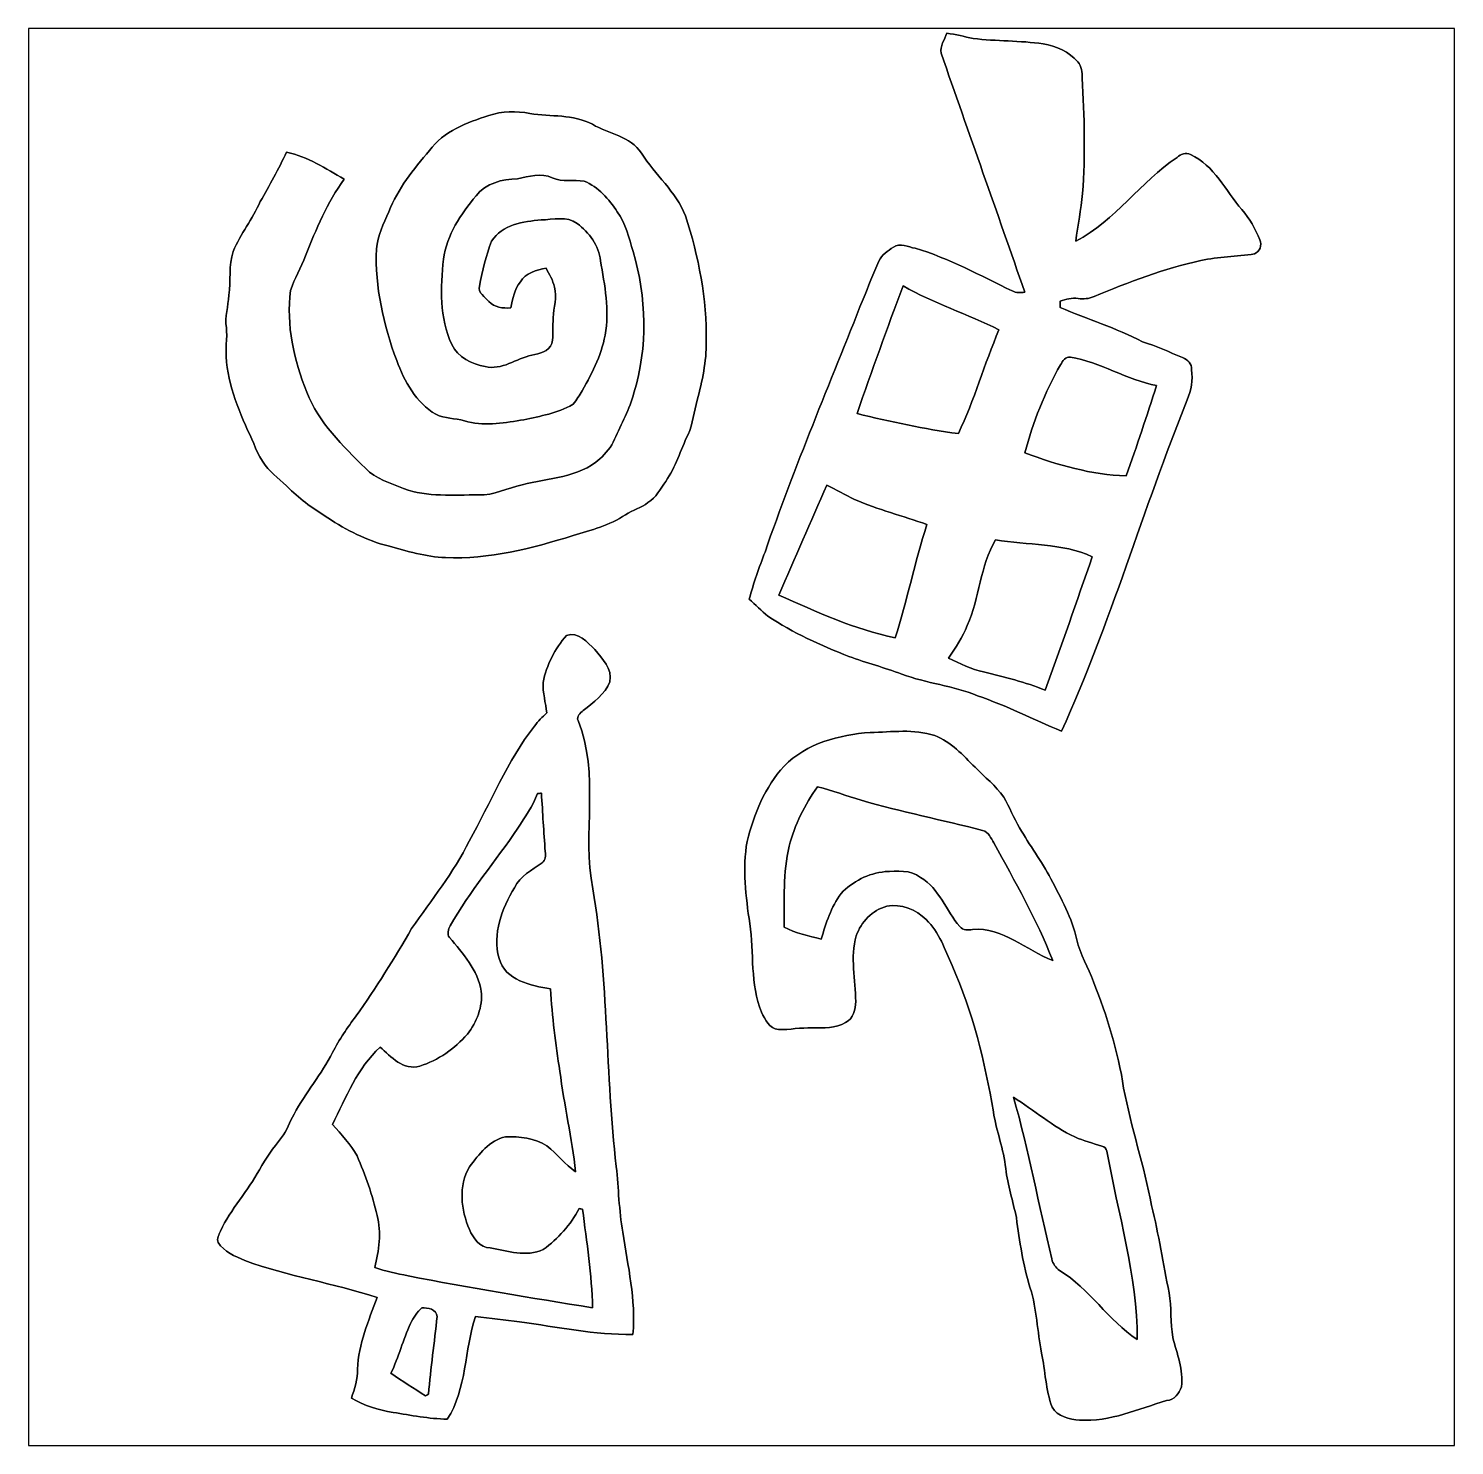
# Model space of a CAD drawing. Header units: centimetres. Extents: x -16.8 to 16.8, y -16.7 to 16.7.
import ezdxf

# ---------------------------------------------------------------- set-up
doc = ezdxf.new("R2010")
doc.units = ezdxf.units.CM
doc.header["$MEASUREMENT"] = 0
doc.layers.add('Layer 1', color=7, linetype='Continuous')

msp = doc.modelspace()

# ---------------------------------------------------------------- linework, layer by layer
at = {"layer": 'Layer 1', "color": 7}
for points, knots in [([(-16.77458, 16.66875), (-16.77458, 16.66875), (16.77458, 16.66875), (16.77458, 16.66875), (16.77458, 16.66875), (16.77458, 16.66875), (16.77458, -16.66875), (16.77458, -16.66875), (16.77458, -16.66875), (16.77458, -16.66875), (-16.77458, -16.66875), (-16.77458, -16.66875), (-16.77458, -16.66875), (-16.77458, -16.66875), (-16.77458, 16.66875), (-16.77458, 16.66875), (-16.77458, 16.66875), (-16.77458, 16.66875), (-16.77458, 16.66875), (-16.77458, 16.66875)], [0, 0, 0, 0, 0.16666667, 0.16666667, 0.16666667, 0.16666667, 0.33333333, 0.33333333, 0.33333333, 0.33333333, 0.5, 0.5, 0.5, 0.5, 0.66666667, 0.66666667, 0.66666667, 0.66666667, 1, 1, 1, 1]), ([(4.83164, 16.55939), (4.78014, 16.40805), (4.66019, 16.25247), (4.69759, 16.08596), (4.69759, 16.08596), (5.34846, 14.2113), (6.01451, 12.34228), (6.66397, 10.46727), (6.66397, 10.46727), (6.56484, 10.44928), (6.46112, 10.4454), (6.36976, 10.49443), (6.36976, 10.49443), (5.62222, 10.85638), (4.88632, 11.25996), (4.08799, 11.50056), (4.08799, 11.50056), (3.92465, 11.52313), (3.73027, 11.63249), (3.57364, 11.52525), (3.57364, 11.52525), (3.44593, 11.43494), (3.29847, 11.34886), (3.23427, 11.19893), (3.23427, 11.19893), (3.09316, 10.90718), (2.99156, 10.5985), (2.86138, 10.30217), (2.86138, 10.30217), (2.07821, 8.3245), (1.24883, 6.36341), (0.55316, 4.35257), (0.55316, 4.35257), (0.41593, 3.98815), (0.28116, 3.62197), (0.18274, 3.2452), (0.18274, 3.2452), (0.32702, 3.10974), (0.46531, 2.96721), (0.62124, 2.84445), (0.62124, 2.84445), (1.21285, 2.44651), (1.8669, 2.15441), (2.52906, 1.89583), (2.52906, 1.89583), (2.93758, 1.74237), (3.36162, 1.63371), (3.77049, 1.48026), (3.77049, 1.48026), (4.35116, 1.26083), (4.97911, 1.2065), (5.55484, 0.97014), (5.55484, 0.97014), (6.23217, 0.73836), (6.87141, 0.41275), (7.53004, 0.13688), (7.53004, 0.13688), (8.68186, 2.66947), (9.44457, 5.35376), (10.48738, 7.92974), (10.48738, 7.92974), (10.57275, 8.15587), (10.63272, 8.39858), (10.58545, 8.64059), (10.58545, 8.64059), (10.60309, 8.78381), (10.49055, 8.87695), (10.37766, 8.92704), (10.37766, 8.92704), (10.06475, 9.05722), (9.75889, 9.20327), (9.43292, 9.29675), (9.43292, 9.29675), (8.8138, 9.62801), (8.13752, 9.82486), (7.49759, 10.10885), (7.49759, 10.10885), (7.49688, 10.15753), (7.49653, 10.20586), (7.49617, 10.25454), (7.49617, 10.25454), (7.6327, 10.29652), (7.77452, 10.33956), (7.91916, 10.31699), (7.91916, 10.31699), (8.04686, 10.29723), (8.17739, 10.31134), (8.29663, 10.36355), (8.29663, 10.36355), (9.11119, 10.7061), (9.94339, 11.02007), (10.80805, 11.20951), (10.80805, 11.20951), (11.22151, 11.30618), (11.64872, 11.29665), (12.06641, 11.36474), (12.06641, 11.36474), (12.19623, 11.41236), (12.25444, 11.5757), (12.19412, 11.69846), (12.19412, 11.69846), (12.08652, 11.95176), (11.95599, 12.20011), (11.77149, 12.40684), (11.77149, 12.40684), (11.38978, 12.85522), (11.12696, 13.44683), (10.56287, 13.70471), (10.56287, 13.70471), (10.45527, 13.76362), (10.33216, 13.71388), (10.24678, 13.63768), (10.24678, 13.63768), (9.39059, 13.0616), (8.7951, 12.14896), (7.86906, 11.66848), (7.86906, 11.66848), (7.90787, 12.04313), (7.99183, 12.41213), (8.02287, 12.78819), (8.02287, 12.78819), (8.09554, 13.69201), (8.06309, 14.60006), (8.01723, 15.50423), (8.01723, 15.50423), (8.01335, 15.63476), (8.00347, 15.78187), (7.91245, 15.88523), (7.91245, 15.88523), (7.7029, 16.11665), (7.40692, 16.26517), (7.09789, 16.30645), (7.09789, 16.30645), (6.55249, 16.3897), (5.99722, 16.36642), (5.45042, 16.43415), (5.45042, 16.43415), (5.24475, 16.4786), (5.03943, 16.52799), (4.83164, 16.55939), (4.83164, 16.55939), (4.83164, 16.55939), (4.83164, 16.55939), (4.83164, 16.55939)], [0, 0, 0, 0, 0.02702703, 0.02702703, 0.02702703, 0.02702703, 0.05405405, 0.05405405, 0.05405405, 0.05405405, 0.08108108, 0.08108108, 0.08108108, 0.08108108, 0.10810811, 0.10810811, 0.10810811, 0.10810811, 0.13513514, 0.13513514, 0.13513514, 0.13513514, 0.16216216, 0.16216216, 0.16216216, 0.16216216, 0.18918919, 0.18918919, 0.18918919, 0.18918919, 0.21621622, 0.21621622, 0.21621622, 0.21621622, 0.24324324, 0.24324324, 0.24324324, 0.24324324, 0.27027027, 0.27027027, 0.27027027, 0.27027027, 0.2972973, 0.2972973, 0.2972973, 0.2972973, 0.32432432, 0.32432432, 0.32432432, 0.32432432, 0.35135135, 0.35135135, 0.35135135, 0.35135135, 0.37837838, 0.37837838, 0.37837838, 0.37837838, 0.40540541, 0.40540541, 0.40540541, 0.40540541, 0.43243243, 0.43243243, 0.43243243, 0.43243243, 0.45945946, 0.45945946, 0.45945946, 0.45945946, 0.48648649, 0.48648649, 0.48648649, 0.48648649, 0.51351351, 0.51351351, 0.51351351, 0.51351351, 0.54054054, 0.54054054, 0.54054054, 0.54054054, 0.56756757, 0.56756757, 0.56756757, 0.56756757, 0.59459459, 0.59459459, 0.59459459, 0.59459459, 0.62162162, 0.62162162, 0.62162162, 0.62162162, 0.64864865, 0.64864865, 0.64864865, 0.64864865, 0.67567568, 0.67567568, 0.67567568, 0.67567568, 0.7027027, 0.7027027, 0.7027027, 0.7027027, 0.72972973, 0.72972973, 0.72972973, 0.72972973, 0.75675676, 0.75675676, 0.75675676, 0.75675676, 0.78378378, 0.78378378, 0.78378378, 0.78378378, 0.81081081, 0.81081081, 0.81081081, 0.81081081, 0.83783784, 0.83783784, 0.83783784, 0.83783784, 0.86486486, 0.86486486, 0.86486486, 0.86486486, 0.89189189, 0.89189189, 0.89189189, 0.89189189, 0.91891892, 0.91891892, 0.91891892, 0.91891892, 0.94594595, 0.94594595, 0.94594595, 0.94594595, 1, 1, 1, 1]), ([(-5.94395, 14.62123), (-6.46077, 14.45966), (-7.00969, 14.25046), (-7.34095, 13.79784), (-7.34095, 13.79784), (-7.71878, 13.36075), (-8.07967, 12.89756), (-8.30086, 12.35886), (-8.30086, 12.35886), (-8.41657, 12.07488), (-8.55874, 11.79336), (-8.58908, 11.48362), (-8.58908, 11.48362), (-8.62648, 10.58651), (-8.42292, 9.69539), (-8.11248, 8.85896), (-8.11248, 8.85896), (-7.92727, 8.36542), (-7.66269, 7.86624), (-7.19032, 7.59178), (-7.19032, 7.59178), (-6.98006, 7.49159), (-6.74017, 7.49617), (-6.51616, 7.44149), (-6.51616, 7.44149), (-6.08718, 7.30144), (-5.63174, 7.3854), (-5.19783, 7.45137), (-5.19783, 7.45137), (-4.80448, 7.52828), (-4.40408, 7.60448), (-4.04072, 7.78051), (-4.04072, 7.78051), (-3.92218, 7.8359), (-3.8668, 7.96396), (-3.79624, 8.06626), (-3.79624, 8.06626), (-3.5433, 8.50089), (-3.29847, 8.95632), (-3.21028, 9.45691), (-3.21028, 9.45691), (-3.09915, 10.04111), (-3.21769, 10.63096), (-3.31929, 11.20669), (-3.31929, 11.20669), (-3.35739, 11.55912), (-3.58493, 11.8745), (-3.86433, 12.08087), (-3.86433, 12.08087), (-4.11198, 12.26573), (-4.43301, 12.17083), (-4.71523, 12.16589), (-4.71523, 12.16589), (-5.13151, 12.12779), (-5.63563, 12.05618), (-5.87834, 11.66848), (-5.87834, 11.66848), (-6.01486, 11.32946), (-6.08471, 10.96574), (-6.16726, 10.61014), (-6.16726, 10.61014), (-6.20924, 10.45034), (-6.03109, 10.35438), (-5.94466, 10.24749), (-5.94466, 10.24749), (-5.81307, 10.10461), (-5.61199, 10.08062), (-5.4289, 10.09685), (-5.4289, 10.09685), (-5.38057, 10.30852), (-5.34423, 10.53289), (-5.20206, 10.7061), (-5.20206, 10.7061), (-5.08, 10.91882), (-4.82141, 10.98868), (-4.5974, 11.02924), (-4.5974, 11.02924), (-4.52473, 10.88637), (-4.4323, 10.74773), (-4.40231, 10.58721), (-4.40231, 10.58721), (-4.32294, 10.34662), (-4.43159, 10.10426), (-4.43089, 9.86155), (-4.43089, 9.86155), (-4.44465, 9.66188), (-4.41925, 9.45586), (-4.46264, 9.25901), (-4.46264, 9.25901), (-4.53037, 9.06745), (-4.75686, 9.01771), (-4.93148, 8.98313), (-4.93148, 8.98313), (-5.30507, 8.90552), (-5.63386, 8.62083), (-6.03462, 8.71396), (-6.03462, 8.71396), (-6.34788, 8.77358), (-6.67314, 8.9341), (-6.81673, 9.23466), (-6.81673, 9.23466), (-7.10459, 9.85908), (-7.08731, 10.57381), (-7.01111, 11.24162), (-7.01111, 11.24162), (-6.9342, 11.81312), (-6.60294, 12.30136), (-6.24523, 12.73528), (-6.24523, 12.73528), (-6.01839, 13.02738), (-5.62716, 13.12651), (-5.27226, 13.13497), (-5.27226, 13.13497), (-5.00345, 13.18542), (-4.71699, 13.27538), (-4.45135, 13.15755), (-4.45135, 13.15755), (-4.21287, 13.04749), (-3.95182, 13.11804), (-3.70276, 13.07818), (-3.70276, 13.07818), (-3.36621, 12.94059), (-3.11714, 12.65449), (-2.92171, 12.35745), (-2.92171, 12.35745), (-2.72098, 12.08158), (-2.65218, 11.7408), (-2.54776, 11.42294), (-2.54776, 11.42294), (-2.2352, 10.34521), (-2.19992, 9.17751), (-2.52977, 8.09872), (-2.52977, 8.09872), (-2.63313, 7.7156), (-2.82434, 7.36494), (-2.98626, 7.0044), (-2.98626, 7.0044), (-3.06529, 6.82731), (-3.18911, 6.67209), (-3.33058, 6.54085), (-3.33058, 6.54085), (-3.83716, 6.10552), (-4.5399, 6.09), (-5.15691, 5.93443), (-5.15691, 5.93443), (-5.5051, 5.86669), (-5.82754, 5.67443), (-6.19054, 5.69524), (-6.19054, 5.69524), (-6.7758, 5.70018), (-7.38787, 5.63845), (-7.94879, 5.84306), (-7.94879, 5.84306), (-8.2617, 5.9757), (-8.6046, 6.06848), (-8.84731, 6.32107), (-8.84731, 6.32107), (-9.38071, 6.85341), (-9.94798, 7.39528), (-10.22844, 8.11212), (-10.22844, 8.11212), (-10.52724, 8.86707), (-10.72056, 9.69116), (-10.60697, 10.50572), (-10.60697, 10.50572), (-10.52548, 10.78936), (-10.36249, 11.0423), (-10.25984, 11.31852), (-10.25984, 11.31852), (-10.00513, 11.944), (-9.74972, 12.57582), (-9.34826, 13.1251), (-9.34826, 13.1251), (-9.78076, 13.37028), (-10.20763, 13.65426), (-10.70116, 13.75974), (-10.70116, 13.75974), (-10.89695, 13.36569), (-11.09592, 12.97376), (-11.32346, 12.59734), (-11.32346, 12.59734), (-11.4995, 12.18741), (-11.78948, 11.83887), (-11.9574, 11.42577), (-11.9574, 11.42577), (-12.07206, 11.09345), (-12.00856, 10.73432), (-12.06041, 10.39142), (-12.06041, 10.39142), (-12.07558, 10.13672), (-12.16025, 9.8866), (-12.12039, 9.62977), (-12.12039, 9.62977), (-12.10592, 9.49043), (-12.11121, 9.35037), (-12.12603, 9.21103), (-12.12603, 9.21103), (-12.15178, 8.51288), (-11.90484, 7.84401), (-11.61874, 7.21889), (-11.61874, 7.21889), (-11.47763, 6.94655), (-11.39896, 6.64104), (-11.20563, 6.39727), (-11.20563, 6.39727), (-11.04159, 6.18561), (-10.82252, 6.02897), (-10.63449, 5.84024), (-10.63449, 5.84024), (-10.36814, 5.57001), (-10.04852, 5.36011), (-9.73243, 5.15373), (-9.73243, 5.15373), (-9.29393, 4.86622), (-8.8198, 4.62492), (-8.31003, 4.49404), (-8.31003, 4.49404), (-7.86906, 4.3748), (-7.42668, 4.23651), (-6.96666, 4.21958), (-6.96666, 4.21958), (-5.94043, 4.17336), (-4.93642, 4.44006), (-3.96416, 4.7371), (-3.96416, 4.7371), (-3.54189, 4.86939), (-3.09986, 4.97805), (-2.72874, 5.22958), (-2.72874, 5.22958), (-2.5587, 5.33612), (-2.36008, 5.39044), (-2.20098, 5.51674), (-2.20098, 5.51674), (-2.00484, 5.62645), (-1.90818, 5.83988), (-1.78188, 6.01486), (-1.78188, 6.01486), (-1.54975, 6.35212), (-1.43228, 6.74652), (-1.25871, 7.11341), (-1.25871, 7.11341), (-1.13877, 7.37023), (-1.12113, 7.6581), (-1.04316, 7.92762), (-1.04316, 7.92762), (-0.92251, 8.37353), (-0.82303, 8.83109), (-0.82797, 9.29534), (-0.82797, 9.29534), (-0.81562, 10.30358), (-1.00471, 11.30547), (-1.32009, 12.26009), (-1.32009, 12.26009), (-1.53846, 12.83088), (-2.03447, 13.22634), (-2.35162, 13.73717), (-2.35162, 13.73717), (-2.61691, 14.13545), (-3.12067, 14.18978), (-3.50767, 14.41556), (-3.50767, 14.41556), (-3.96134, 14.65615), (-4.4898, 14.59018), (-4.97981, 14.67026), (-4.97981, 14.67026), (-5.30013, 14.72812), (-5.63421, 14.72988), (-5.94395, 14.62123), (-5.94395, 14.62123), (-5.94395, 14.62123), (-5.94395, 14.62123), (-5.94395, 14.62123)], [0, 0, 0, 0, 0.01449275, 0.01449275, 0.01449275, 0.01449275, 0.02898551, 0.02898551, 0.02898551, 0.02898551, 0.04347826, 0.04347826, 0.04347826, 0.04347826, 0.05797101, 0.05797101, 0.05797101, 0.05797101, 0.07246377, 0.07246377, 0.07246377, 0.07246377, 0.08695652, 0.08695652, 0.08695652, 0.08695652, 0.10144928, 0.10144928, 0.10144928, 0.10144928, 0.11594203, 0.11594203, 0.11594203, 0.11594203, 0.13043478, 0.13043478, 0.13043478, 0.13043478, 0.14492754, 0.14492754, 0.14492754, 0.14492754, 0.15942029, 0.15942029, 0.15942029, 0.15942029, 0.17391304, 0.17391304, 0.17391304, 0.17391304, 0.1884058, 0.1884058, 0.1884058, 0.1884058, 0.20289855, 0.20289855, 0.20289855, 0.20289855, 0.2173913, 0.2173913, 0.2173913, 0.2173913, 0.23188406, 0.23188406, 0.23188406, 0.23188406, 0.24637681, 0.24637681, 0.24637681, 0.24637681, 0.26086957, 0.26086957, 0.26086957, 0.26086957, 0.27536232, 0.27536232, 0.27536232, 0.27536232, 0.28985507, 0.28985507, 0.28985507, 0.28985507, 0.30434783, 0.30434783, 0.30434783, 0.30434783, 0.31884058, 0.31884058, 0.31884058, 0.31884058, 0.33333333, 0.33333333, 0.33333333, 0.33333333, 0.34782609, 0.34782609, 0.34782609, 0.34782609, 0.36231884, 0.36231884, 0.36231884, 0.36231884, 0.37681159, 0.37681159, 0.37681159, 0.37681159, 0.39130435, 0.39130435, 0.39130435, 0.39130435, 0.4057971, 0.4057971, 0.4057971, 0.4057971, 0.42028986, 0.42028986, 0.42028986, 0.42028986, 0.43478261, 0.43478261, 0.43478261, 0.43478261, 0.44927536, 0.44927536, 0.44927536, 0.44927536, 0.46376812, 0.46376812, 0.46376812, 0.46376812, 0.47826087, 0.47826087, 0.47826087, 0.47826087, 0.49275362, 0.49275362, 0.49275362, 0.49275362, 0.50724638, 0.50724638, 0.50724638, 0.50724638, 0.52173913, 0.52173913, 0.52173913, 0.52173913, 0.53623188, 0.53623188, 0.53623188, 0.53623188, 0.55072464, 0.55072464, 0.55072464, 0.55072464, 0.56521739, 0.56521739, 0.56521739, 0.56521739, 0.57971014, 0.57971014, 0.57971014, 0.57971014, 0.5942029, 0.5942029, 0.5942029, 0.5942029, 0.60869565, 0.60869565, 0.60869565, 0.60869565, 0.62318841, 0.62318841, 0.62318841, 0.62318841, 0.63768116, 0.63768116, 0.63768116, 0.63768116, 0.65217391, 0.65217391, 0.65217391, 0.65217391, 0.66666667, 0.66666667, 0.66666667, 0.66666667, 0.68115942, 0.68115942, 0.68115942, 0.68115942, 0.69565217, 0.69565217, 0.69565217, 0.69565217, 0.71014493, 0.71014493, 0.71014493, 0.71014493, 0.72463768, 0.72463768, 0.72463768, 0.72463768, 0.73913043, 0.73913043, 0.73913043, 0.73913043, 0.75362319, 0.75362319, 0.75362319, 0.75362319, 0.76811594, 0.76811594, 0.76811594, 0.76811594, 0.7826087, 0.7826087, 0.7826087, 0.7826087, 0.79710145, 0.79710145, 0.79710145, 0.79710145, 0.8115942, 0.8115942, 0.8115942, 0.8115942, 0.82608696, 0.82608696, 0.82608696, 0.82608696, 0.84057971, 0.84057971, 0.84057971, 0.84057971, 0.85507246, 0.85507246, 0.85507246, 0.85507246, 0.86956522, 0.86956522, 0.86956522, 0.86956522, 0.88405797, 0.88405797, 0.88405797, 0.88405797, 0.89855072, 0.89855072, 0.89855072, 0.89855072, 0.91304348, 0.91304348, 0.91304348, 0.91304348, 0.92753623, 0.92753623, 0.92753623, 0.92753623, 0.94202899, 0.94202899, 0.94202899, 0.94202899, 0.95652174, 0.95652174, 0.95652174, 0.95652174, 0.97101449, 0.97101449, 0.97101449, 0.97101449, 1, 1, 1, 1]), ([(3.80294, 10.61508), (4.5212, 10.19916), (5.31954, 9.95504), (6.05684, 9.57897), (6.05684, 9.57897), (5.71571, 8.77464), (5.47723, 7.92868), (5.10222, 7.13916), (5.10222, 7.13916), (4.29824, 7.24253), (3.50591, 7.42103), (2.71745, 7.60765), (2.71745, 7.60765), (3.06987, 8.61342), (3.42547, 9.61849), (3.80294, 10.61508)], [0, 0, 0, 0, 0.2, 0.2, 0.2, 0.2, 0.4, 0.4, 0.4, 0.4, 0.6, 0.6, 0.6, 0.6, 1, 1, 1, 1]), ([(7.50394, 8.75841), (7.55862, 8.83814), (7.62106, 8.9602), (7.73747, 8.93516), (7.73747, 8.93516), (8.44973, 8.82897), (9.05827, 8.39294), (9.76665, 8.27087), (9.76665, 8.27087), (9.53417, 7.56073), (9.30628, 6.84847), (9.05051, 6.14609), (9.05051, 6.14609), (8.22995, 6.16479), (7.43479, 6.40327), (6.66997, 6.68302), (6.66997, 6.68302), (6.85588, 7.40692), (7.13493, 8.10789), (7.50394, 8.75841)], [0, 0, 0, 0, 0.16666667, 0.16666667, 0.16666667, 0.16666667, 0.33333333, 0.33333333, 0.33333333, 0.33333333, 0.5, 0.5, 0.5, 0.5, 0.66666667, 0.66666667, 0.66666667, 0.66666667, 1, 1, 1, 1]), ([(2.00378, 5.92808), (2.22532, 5.82083), (2.43558, 5.69066), (2.66065, 5.59012), (2.66065, 5.59012), (3.20922, 5.34317), (3.79871, 5.20806), (4.36104, 4.9978), (4.36104, 4.9978), (4.0827, 4.11833), (3.89431, 3.2131), (3.61774, 2.33327), (3.61774, 2.33327), (2.65889, 2.52906), (1.76742, 2.94393), (0.87948, 3.34045), (0.87948, 3.34045), (1.24883, 4.20511), (1.62877, 5.06554), (2.00378, 5.92808)], [0, 0, 0, 0, 0.16666667, 0.16666667, 0.16666667, 0.16666667, 0.33333333, 0.33333333, 0.33333333, 0.33333333, 0.5, 0.5, 0.5, 0.5, 0.66666667, 0.66666667, 0.66666667, 0.66666667, 1, 1, 1, 1]), ([(5.97464, 4.64079), (6.73382, 4.50709), (7.53604, 4.57059), (8.25288, 4.24215), (8.25288, 4.24215), (7.88741, 3.1937), (7.52969, 2.14171), (7.1441, 1.10031), (7.1441, 1.10031), (6.67702, 1.29293), (6.18525, 1.41076), (5.6963, 1.53176), (5.6963, 1.53176), (5.40491, 1.59244), (5.1375, 1.7272), (4.87292, 1.85773), (4.87292, 1.85773), (5.0359, 2.10397), (5.20488, 2.34915), (5.31319, 2.62608), (5.31319, 2.62608), (5.60211, 3.27448), (5.61375, 4.02167), (5.97464, 4.64079)], [0, 0, 0, 0, 0.14285714, 0.14285714, 0.14285714, 0.14285714, 0.28571429, 0.28571429, 0.28571429, 0.28571429, 0.42857143, 0.42857143, 0.42857143, 0.42857143, 0.57142857, 0.57142857, 0.57142857, 0.57142857, 0.71428571, 0.71428571, 0.71428571, 0.71428571, 1, 1, 1, 1]), ([(-4.11727, 2.39042), (-4.38961, 2.07998), (-4.58576, 1.68981), (-4.66831, 1.28411), (-4.66831, 1.28411), (-4.67678, 1.04246), (-4.61116, 0.80398), (-4.57835, 0.5648), (-4.57835, 0.5648), (-4.6863, 0.47061), (-4.78755, 0.3683), (-4.87363, 0.25329), (-4.87363, 0.25329), (-5.51251, -0.57079), (-5.90162, -1.54517), (-6.40503, -2.45004), (-6.40503, -2.45004), (-6.77263, -3.18841), (-7.29121, -3.83505), (-7.76041, -4.50921), (-7.76041, -4.50921), (-8.1728, -5.20771), (-8.59296, -5.90338), (-9.06604, -6.56308), (-9.06604, -6.56308), (-9.27241, -6.83436), (-9.46397, -7.11835), (-9.61884, -7.4228), (-9.61884, -7.4228), (-9.87848, -7.93256), (-10.25878, -8.3693), (-10.52583, -8.87483), (-10.52583, -8.87483), (-10.63766, -9.05228), (-10.68881, -9.26324), (-10.82322, -9.42658), (-10.82322, -9.42658), (-11.01161, -9.66646), (-11.1947, -9.91059), (-11.33898, -10.18011), (-11.33898, -10.18011), (-11.61239, -10.68246), (-12.01667, -11.10403), (-12.25868, -11.62473), (-12.25868, -11.62473), (-12.28937, -11.70658), (-12.34969, -11.80218), (-12.31512, -11.89249), (-12.31512, -11.89249), (-12.16766, -12.10627), (-11.92001, -12.22481), (-11.684, -12.31547), (-11.684, -12.31547), (-10.67329, -12.69118), (-9.59979, -12.8524), (-8.57568, -13.18472), (-8.57568, -13.18472), (-8.76829, -13.7347), (-9.01629, -14.27939), (-9.03499, -14.87135), (-9.03499, -14.87135), (-9.01876, -15.10947), (-9.10837, -15.33137), (-9.17504, -15.55432), (-9.17504, -15.55432), (-8.8773, -15.73354), (-8.5404, -15.83373), (-8.19926, -15.88911), (-8.19926, -15.88911), (-7.77628, -15.95931), (-7.35295, -16.03975), (-6.92326, -16.05068), (-6.92326, -16.05068), (-6.45583, -15.32678), (-6.52357, -14.42508), (-6.26004, -13.63133), (-6.26004, -13.63133), (-5.91291, -13.67226), (-5.56578, -13.71318), (-5.2197, -13.7608), (-5.2197, -13.7608), (-4.33317, -13.87687), (-3.45299, -14.07442), (-2.55411, -14.05467), (-2.55411, -14.05467), (-2.48144, -13.24539), (-2.67582, -12.44388), (-2.79259, -11.64802), (-2.79259, -11.64802), (-2.88078, -11.13896), (-2.89419, -10.62143), (-2.94534, -10.10849), (-2.94534, -10.10849), (-3.20463, -7.93538), (-3.12103, -5.73017), (-3.4992, -3.56976), (-3.4992, -3.56976), (-3.75426, -2.26519), (-3.33093, -0.87418), (-3.84316, 0.38594), (-3.84316, 0.38594), (-3.89149, 0.48789), (-3.79201, 0.56127), (-3.72428, 0.61983), (-3.72428, 0.61983), (-3.48474, 0.81068), (-3.21416, 1.0033), (-3.09704, 1.29858), (-3.09704, 1.29858), (-3.03565, 1.60584), (-3.27343, 1.84079), (-3.44876, 2.05493), (-3.44876, 2.05493), (-3.62656, 2.22532), (-3.84316, 2.4959), (-4.11727, 2.39042), (-4.11727, 2.39042), (-4.11727, 2.39042), (-4.11727, 2.39042), (-4.11727, 2.39042)], [0, 0, 0, 0, 0.03225806, 0.03225806, 0.03225806, 0.03225806, 0.06451613, 0.06451613, 0.06451613, 0.06451613, 0.09677419, 0.09677419, 0.09677419, 0.09677419, 0.12903226, 0.12903226, 0.12903226, 0.12903226, 0.16129032, 0.16129032, 0.16129032, 0.16129032, 0.19354839, 0.19354839, 0.19354839, 0.19354839, 0.22580645, 0.22580645, 0.22580645, 0.22580645, 0.25806452, 0.25806452, 0.25806452, 0.25806452, 0.29032258, 0.29032258, 0.29032258, 0.29032258, 0.32258065, 0.32258065, 0.32258065, 0.32258065, 0.35483871, 0.35483871, 0.35483871, 0.35483871, 0.38709677, 0.38709677, 0.38709677, 0.38709677, 0.41935484, 0.41935484, 0.41935484, 0.41935484, 0.4516129, 0.4516129, 0.4516129, 0.4516129, 0.48387097, 0.48387097, 0.48387097, 0.48387097, 0.51612903, 0.51612903, 0.51612903, 0.51612903, 0.5483871, 0.5483871, 0.5483871, 0.5483871, 0.58064516, 0.58064516, 0.58064516, 0.58064516, 0.61290323, 0.61290323, 0.61290323, 0.61290323, 0.64516129, 0.64516129, 0.64516129, 0.64516129, 0.67741935, 0.67741935, 0.67741935, 0.67741935, 0.70967742, 0.70967742, 0.70967742, 0.70967742, 0.74193548, 0.74193548, 0.74193548, 0.74193548, 0.77419355, 0.77419355, 0.77419355, 0.77419355, 0.80645161, 0.80645161, 0.80645161, 0.80645161, 0.83870968, 0.83870968, 0.83870968, 0.83870968, 0.87096774, 0.87096774, 0.87096774, 0.87096774, 0.90322581, 0.90322581, 0.90322581, 0.90322581, 0.93548387, 0.93548387, 0.93548387, 0.93548387, 1, 1, 1, 1]), ([(3.03036, 0.10724), (2.30187, 0.05115), (1.52894, -0.14393), (1.0033, -0.68509), (1.0033, -0.68509), (0.54716, -1.17546), (0.29351, -1.81645), (0.13229, -2.45674), (0.13229, -2.45674), (0.02117, -3.09633), (0.10195, -3.75285), (0.19438, -4.39067), (0.19438, -4.39067), (0.29528, -5.08423), (0.20179, -5.81166), (0.47308, -6.47382), (0.47308, -6.47382), (0.55316, -6.65021), (0.65334, -6.85765), (0.8696, -6.88305), (0.8696, -6.88305), (1.13383, -6.88834), (1.39594, -6.83472), (1.66088, -6.84495), (1.66088, -6.84495), (1.92405, -6.83542), (2.2165, -6.86682), (2.45039, -6.71795), (2.45039, -6.71795), (2.62855, -6.62693), (2.67758, -6.40891), (2.68887, -6.22653), (2.68887, -6.22653), (2.67511, -5.71112), (2.55552, -5.18442), (2.70087, -4.67713), (2.70087, -4.67713), (2.8134, -4.35151), (3.07869, -4.07247), (3.41595, -3.9818), (3.41595, -3.9818), (3.75991, -3.91619), (4.10175, -4.06329), (4.34799, -4.29613), (4.34799, -4.29613), (4.65137, -4.59246), (4.78614, -5.00239), (4.95759, -5.3788), (4.95759, -5.3788), (5.44266, -6.47312), (5.72805, -7.64505), (5.92596, -8.82227), (5.92596, -8.82227), (5.99722, -9.27171), (6.16938, -9.69892), (6.217, -10.1533), (6.217, -10.1533), (6.26181, -10.54629), (6.38881, -10.92165), (6.46642, -11.30794), (6.46642, -11.30794), (6.54367, -11.86533), (6.6227, -12.42554), (6.79274, -12.96423), (6.79274, -12.96423), (6.95396, -13.45918), (6.95572, -13.98588), (7.05908, -14.49317), (7.05908, -14.49317), (7.14587, -14.9165), (7.15962, -15.35571), (7.30744, -15.76529), (7.30744, -15.76529), (7.4362, -15.98859), (7.71384, -16.05774), (7.95443, -16.0715), (7.95443, -16.0715), (8.67057, -16.11454), (9.33238, -15.81326), (10.00266, -15.61147), (10.00266, -15.61147), (10.18575, -15.60124), (10.29194, -15.44249), (10.34874, -15.28904), (10.34874, -15.28904), (10.40342, -14.88899), (10.24255, -14.50728), (10.14624, -14.12804), (10.14624, -14.12804), (10.09086, -13.77985), (10.11872, -13.42355), (10.06369, -13.07606), (10.06369, -13.07606), (9.91341, -12.39414), (9.81851, -11.70199), (9.64988, -11.02395), (9.64988, -11.02395), (9.47455, -10.09191), (9.16587, -9.19127), (8.99089, -8.25923), (8.99089, -8.25923), (8.86284, -7.39987), (8.59755, -6.56625), (8.28146, -5.75839), (8.28146, -5.75839), (8.16046, -5.42537), (7.96184, -5.12233), (7.89164, -4.77061), (7.89164, -4.77061), (7.77981, -4.25662), (7.51381, -3.80048), (7.28169, -3.33516), (7.28169, -3.33516), (7.0552, -2.92312), (6.7751, -2.54388), (6.54332, -2.13536), (6.54332, -2.13536), (6.40327, -1.90359), (6.30696, -1.64818), (6.16832, -1.4157), (6.16832, -1.4157), (5.98734, -1.14229), (5.71853, -0.94862), (5.49557, -0.71332), (5.49557, -0.71332), (5.21229, -0.42933), (4.93219, -0.10936), (4.54554, 0.03246), (4.54554, 0.03246), (4.05871, 0.1965), (3.53272, 0.11536), (3.03036, 0.10724)], [0, 0, 0, 0, 0.02941176, 0.02941176, 0.02941176, 0.02941176, 0.05882353, 0.05882353, 0.05882353, 0.05882353, 0.08823529, 0.08823529, 0.08823529, 0.08823529, 0.11764706, 0.11764706, 0.11764706, 0.11764706, 0.14705882, 0.14705882, 0.14705882, 0.14705882, 0.17647059, 0.17647059, 0.17647059, 0.17647059, 0.20588235, 0.20588235, 0.20588235, 0.20588235, 0.23529412, 0.23529412, 0.23529412, 0.23529412, 0.26470588, 0.26470588, 0.26470588, 0.26470588, 0.29411765, 0.29411765, 0.29411765, 0.29411765, 0.32352941, 0.32352941, 0.32352941, 0.32352941, 0.35294118, 0.35294118, 0.35294118, 0.35294118, 0.38235294, 0.38235294, 0.38235294, 0.38235294, 0.41176471, 0.41176471, 0.41176471, 0.41176471, 0.44117647, 0.44117647, 0.44117647, 0.44117647, 0.47058824, 0.47058824, 0.47058824, 0.47058824, 0.5, 0.5, 0.5, 0.5, 0.52941176, 0.52941176, 0.52941176, 0.52941176, 0.55882353, 0.55882353, 0.55882353, 0.55882353, 0.58823529, 0.58823529, 0.58823529, 0.58823529, 0.61764706, 0.61764706, 0.61764706, 0.61764706, 0.64705882, 0.64705882, 0.64705882, 0.64705882, 0.67647059, 0.67647059, 0.67647059, 0.67647059, 0.70588235, 0.70588235, 0.70588235, 0.70588235, 0.73529412, 0.73529412, 0.73529412, 0.73529412, 0.76470588, 0.76470588, 0.76470588, 0.76470588, 0.79411765, 0.79411765, 0.79411765, 0.79411765, 0.82352941, 0.82352941, 0.82352941, 0.82352941, 0.85294118, 0.85294118, 0.85294118, 0.85294118, 0.88235294, 0.88235294, 0.88235294, 0.88235294, 0.91176471, 0.91176471, 0.91176471, 0.91176471, 0.94117647, 0.94117647, 0.94117647, 0.94117647, 1, 1, 1, 1]), ([(-4.80236, -1.33138), (-4.77873, -1.32891), (-4.7311, -1.32398), (-4.70711, -1.32151), (-4.70711, -1.32151), (-4.67713, -1.77871), (-4.6549, -2.23661), (-4.6168, -2.69381), (-4.6168, -2.69381), (-4.61081, -2.78589), (-4.60304, -2.90124), (-4.693, -2.95804), (-4.693, -2.95804), (-4.93148, -3.12561), (-5.20206, -3.27731), (-5.34353, -3.54542), (-5.34353, -3.54542), (-5.63774, -4.03648), (-5.86528, -4.63303), (-5.70477, -5.20806), (-5.70477, -5.20806), (-5.55872, -5.72982), (-4.95194, -5.84764), (-4.49615, -5.92702), (-4.49615, -5.92702), (-4.45029, -6.57613), (-4.3748, -7.22277), (-4.27426, -7.86589), (-4.27426, -7.86589), (-4.17195, -8.65752), (-3.98921, -9.43645), (-3.90384, -10.2302), (-3.90384, -10.2302), (-4.15184, -10.05381), (-4.33881, -9.80969), (-4.57659, -9.62201), (-4.57659, -9.62201), (-4.86093, -9.43046), (-5.22252, -9.39835), (-5.55554, -9.40329), (-5.55554, -9.40329), (-5.92384, -9.49995), (-6.18808, -9.81287), (-6.39798, -10.11308), (-6.39798, -10.11308), (-6.67032, -10.55617), (-6.59659, -11.12908), (-6.40186, -11.5891), (-6.40186, -11.5891), (-6.31014, -11.78807), (-6.16021, -12.01103), (-5.91503, -12.0202), (-5.91503, -12.0202), (-5.50616, -12.09181), (-5.06166, -12.24633), (-4.66408, -12.05689), (-4.66408, -12.05689), (-4.31518, -11.80465), (-4.02167, -11.47586), (-3.81635, -11.09698), (-3.81635, -11.09698), (-3.7973, -11.10086), (-3.7592, -11.10827), (-3.7398, -11.11179), (-3.7398, -11.11179), (-3.64173, -11.88226), (-3.52249, -12.65167), (-3.50379, -13.42954), (-3.50379, -13.42954), (-4.953, -13.19213), (-6.40398, -12.96317), (-7.84472, -12.67848), (-7.84472, -12.67848), (-8.10824, -12.62133), (-8.37459, -12.57265), (-8.62859, -12.48092), (-8.62859, -12.48092), (-8.52523, -12.08405), (-8.46808, -11.65895), (-8.57109, -11.25643), (-8.57109, -11.25643), (-8.68186, -10.77524), (-8.8519, -10.30922), (-9.04452, -9.8552), (-9.04452, -9.8552), (-9.19127, -9.57651), (-9.42199, -9.35461), (-9.62448, -9.11684), (-9.62448, -9.11684), (-9.30734, -8.48113), (-9.03676, -7.78969), (-8.50371, -7.29686), (-8.50371, -7.29686), (-8.24583, -7.52158), (-7.95196, -7.85601), (-7.56779, -7.74347), (-7.56779, -7.74347), (-7.13387, -7.60942), (-6.75181, -7.32543), (-6.44843, -6.99276), (-6.44843, -6.99276), (-6.23394, -6.70454), (-6.08118, -6.35), (-6.12316, -5.98241), (-6.12316, -5.98241), (-6.2043, -5.47934), (-6.55708, -5.09482), (-6.86894, -4.71593), (-6.86894, -4.71593), (-6.93843, -4.63938), (-6.89363, -4.52332), (-6.85165, -4.44429), (-6.85165, -4.44429), (-6.39586, -3.62903), (-5.7852, -2.91712), (-5.26133, -2.14701), (-5.26133, -2.14701), (-5.09376, -1.88419), (-4.91278, -1.62489), (-4.80236, -1.33138)], [0, 0, 0, 0, 0.03225806, 0.03225806, 0.03225806, 0.03225806, 0.06451613, 0.06451613, 0.06451613, 0.06451613, 0.09677419, 0.09677419, 0.09677419, 0.09677419, 0.12903226, 0.12903226, 0.12903226, 0.12903226, 0.16129032, 0.16129032, 0.16129032, 0.16129032, 0.19354839, 0.19354839, 0.19354839, 0.19354839, 0.22580645, 0.22580645, 0.22580645, 0.22580645, 0.25806452, 0.25806452, 0.25806452, 0.25806452, 0.29032258, 0.29032258, 0.29032258, 0.29032258, 0.32258065, 0.32258065, 0.32258065, 0.32258065, 0.35483871, 0.35483871, 0.35483871, 0.35483871, 0.38709677, 0.38709677, 0.38709677, 0.38709677, 0.41935484, 0.41935484, 0.41935484, 0.41935484, 0.4516129, 0.4516129, 0.4516129, 0.4516129, 0.48387097, 0.48387097, 0.48387097, 0.48387097, 0.51612903, 0.51612903, 0.51612903, 0.51612903, 0.5483871, 0.5483871, 0.5483871, 0.5483871, 0.58064516, 0.58064516, 0.58064516, 0.58064516, 0.61290323, 0.61290323, 0.61290323, 0.61290323, 0.64516129, 0.64516129, 0.64516129, 0.64516129, 0.67741935, 0.67741935, 0.67741935, 0.67741935, 0.70967742, 0.70967742, 0.70967742, 0.70967742, 0.74193548, 0.74193548, 0.74193548, 0.74193548, 0.77419355, 0.77419355, 0.77419355, 0.77419355, 0.80645161, 0.80645161, 0.80645161, 0.80645161, 0.83870968, 0.83870968, 0.83870968, 0.83870968, 0.87096774, 0.87096774, 0.87096774, 0.87096774, 0.90322581, 0.90322581, 0.90322581, 0.90322581, 0.93548387, 0.93548387, 0.93548387, 0.93548387, 1, 1, 1, 1]), ([(1.78929, -1.16875), (2.13642, -1.25836), (2.47191, -1.38642), (2.81552, -1.48872), (2.81552, -1.48872), (3.75955, -1.75824), (4.72264, -1.95474), (5.67337, -2.19816), (5.67337, -2.19816), (5.81342, -2.23379), (5.86564, -2.38443), (5.93901, -2.49343), (5.93901, -2.49343), (6.42867, -3.39866), (6.94972, -4.29331), (7.32155, -5.25568), (7.32155, -5.25568), (6.6929, -5.01826), (6.14927, -4.46546), (5.43595, -4.52755), (5.43595, -4.52755), (5.33259, -4.54342), (5.20806, -4.55189), (5.13503, -4.46229), (5.13503, -4.46229), (4.81506, -4.08552), (4.65631, -3.56835), (4.21287, -3.30235), (4.21287, -3.30235), (3.97545, -3.12067), (3.65866, -3.15313), (3.37961, -3.16794), (3.37961, -3.16794), (2.98379, -3.20463), (2.61514, -3.3969), (2.34209, -3.68265), (2.34209, -3.68265), (2.10467, -3.99874), (1.98826, -4.38221), (1.87713, -4.7558), (1.87713, -4.7558), (1.57974, -4.6796), (1.27494, -4.61574), (1.00083, -4.47322), (1.00083, -4.47322), (1.01177, -3.83893), (0.96837, -3.19264), (1.12466, -2.57175), (1.12466, -2.57175), (1.24531, -2.06269), (1.48908, -1.5942), (1.78929, -1.16875)], [0, 0, 0, 0, 0.07142857, 0.07142857, 0.07142857, 0.07142857, 0.14285714, 0.14285714, 0.14285714, 0.14285714, 0.21428571, 0.21428571, 0.21428571, 0.21428571, 0.28571429, 0.28571429, 0.28571429, 0.28571429, 0.35714286, 0.35714286, 0.35714286, 0.35714286, 0.42857143, 0.42857143, 0.42857143, 0.42857143, 0.5, 0.5, 0.5, 0.5, 0.57142857, 0.57142857, 0.57142857, 0.57142857, 0.64285714, 0.64285714, 0.64285714, 0.64285714, 0.71428571, 0.71428571, 0.71428571, 0.71428571, 0.78571429, 0.78571429, 0.78571429, 0.78571429, 0.85714286, 0.85714286, 0.85714286, 0.85714286, 1, 1, 1, 1]), ([(6.39798, -8.4769), (6.88481, -8.77746), (7.31979, -9.1627), (7.83943, -9.40999), (7.83943, -9.40999), (8.04616, -9.50172), (8.26594, -9.55746), (8.48148, -9.62589), (8.48148, -9.62589), (8.53757, -9.64036), (8.58379, -9.68516), (8.59755, -9.74266), (8.59755, -9.74266), (8.85613, -11.21622), (9.30945, -12.66684), (9.31263, -14.17602), (9.31263, -14.17602), (8.62401, -13.72376), (8.19044, -12.98046), (7.48383, -12.55289), (7.48383, -12.55289), (7.39034, -12.48939), (7.32755, -12.3892), (7.30144, -12.28055), (7.30144, -12.28055), (6.98994, -11.01513), (6.76522, -9.7282), (6.39798, -8.4769)], [0, 0, 0, 0, 0.125, 0.125, 0.125, 0.125, 0.25, 0.25, 0.25, 0.25, 0.375, 0.375, 0.375, 0.375, 0.5, 0.5, 0.5, 0.5, 0.625, 0.625, 0.625, 0.625, 0.75, 0.75, 0.75, 0.75, 1, 1, 1, 1]), ([(-7.51734, -13.43307), (-7.38717, -13.41931), (-7.16739, -13.46482), (-7.1628, -13.63274), (-7.1628, -13.63274), (-7.22207, -14.2427), (-7.31485, -14.84947), (-7.36353, -15.46084), (-7.36353, -15.46084), (-7.38223, -15.47107), (-7.41892, -15.49118), (-7.43761, -15.50141), (-7.43761, -15.50141), (-7.70996, -15.32749), (-7.98195, -15.15392), (-8.24689, -14.96942), (-8.24689, -14.96942), (-8.06803, -14.58983), (-7.96043, -14.18237), (-7.78898, -13.80031), (-7.78898, -13.80031), (-7.71454, -13.66802), (-7.64434, -13.52232), (-7.51734, -13.43307)], [0, 0, 0, 0, 0.14285714, 0.14285714, 0.14285714, 0.14285714, 0.28571429, 0.28571429, 0.28571429, 0.28571429, 0.42857143, 0.42857143, 0.42857143, 0.42857143, 0.57142857, 0.57142857, 0.57142857, 0.57142857, 0.71428571, 0.71428571, 0.71428571, 0.71428571, 1, 1, 1, 1])]:
    msp.add_open_spline(points, degree=3, knots=knots, dxfattribs=at)
at = {"layer": 'Layer 1', "color": 8}
for points, knots in [([(4.83164, 16.55939), (5.03943, 16.52799), (5.24475, 16.4786), (5.45042, 16.43415), (5.45042, 16.43415), (5.99722, 16.36642), (6.55249, 16.3897), (7.09789, 16.30645), (7.09789, 16.30645), (7.40692, 16.26517), (7.7029, 16.11665), (7.91245, 15.88523), (7.91245, 15.88523), (8.00347, 15.78187), (8.01335, 15.63476), (8.01723, 15.50423), (8.01723, 15.50423), (8.06309, 14.60006), (8.09554, 13.69201), (8.02287, 12.78819), (8.02287, 12.78819), (7.99183, 12.41213), (7.90787, 12.04313), (7.86906, 11.66848), (7.86906, 11.66848), (8.7951, 12.14896), (9.39059, 13.0616), (10.24678, 13.63768), (10.24678, 13.63768), (10.33216, 13.71388), (10.45527, 13.76362), (10.56287, 13.70471), (10.56287, 13.70471), (11.12696, 13.44683), (11.38978, 12.85522), (11.77149, 12.40684), (11.77149, 12.40684), (11.95599, 12.20011), (12.08652, 11.95176), (12.19412, 11.69846), (12.19412, 11.69846), (12.25444, 11.5757), (12.19623, 11.41236), (12.06641, 11.36474), (12.06641, 11.36474), (11.64872, 11.29665), (11.22151, 11.30618), (10.80805, 11.20951), (10.80805, 11.20951), (9.94339, 11.02007), (9.11119, 10.7061), (8.29663, 10.36355), (8.29663, 10.36355), (8.17739, 10.31134), (8.04686, 10.29723), (7.91916, 10.31699), (7.91916, 10.31699), (7.77452, 10.33956), (7.6327, 10.29652), (7.49617, 10.25454), (7.49617, 10.25454), (7.49653, 10.20586), (7.49688, 10.15753), (7.49759, 10.10885), (7.49759, 10.10885), (8.13752, 9.82486), (8.8138, 9.62801), (9.43292, 9.29675), (9.43292, 9.29675), (9.75889, 9.20327), (10.06475, 9.05722), (10.37766, 8.92704), (10.37766, 8.92704), (10.49055, 8.87695), (10.60309, 8.78381), (10.58545, 8.64059), (10.58545, 8.64059), (10.63272, 8.39858), (10.57275, 8.15587), (10.48738, 7.92974), (10.48738, 7.92974), (9.44457, 5.35376), (8.68186, 2.66947), (7.53004, 0.13688), (7.53004, 0.13688), (6.87141, 0.41275), (6.23217, 0.73836), (5.55484, 0.97014), (5.55484, 0.97014), (4.97911, 1.2065), (4.35116, 1.26083), (3.77049, 1.48026), (3.77049, 1.48026), (3.36162, 1.63371), (2.93758, 1.74237), (2.52906, 1.89583), (2.52906, 1.89583), (1.8669, 2.15441), (1.21285, 2.44651), (0.62124, 2.84445), (0.62124, 2.84445), (0.46531, 2.96721), (0.32702, 3.10974), (0.18274, 3.2452), (0.18274, 3.2452), (0.28116, 3.62197), (0.41593, 3.98815), (0.55316, 4.35257), (0.55316, 4.35257), (1.24883, 6.36341), (2.07821, 8.3245), (2.86138, 10.30217), (2.86138, 10.30217), (2.99156, 10.5985), (3.09316, 10.90718), (3.23427, 11.19893), (3.23427, 11.19893), (3.29847, 11.34886), (3.44593, 11.43494), (3.57364, 11.52525), (3.57364, 11.52525), (3.73027, 11.63249), (3.92465, 11.52313), (4.08799, 11.50056), (4.08799, 11.50056), (4.88632, 11.25996), (5.62222, 10.85638), (6.36976, 10.49443), (6.36976, 10.49443), (6.46112, 10.4454), (6.56484, 10.44928), (6.66397, 10.46727), (6.66397, 10.46727), (6.01451, 12.34228), (5.34846, 14.2113), (4.69759, 16.08596), (4.69759, 16.08596), (4.66019, 16.25247), (4.78014, 16.40805), (4.83164, 16.55939), (4.83164, 16.55939), (4.83164, 16.55939), (4.83164, 16.55939), (4.83164, 16.55939)], [0, 0, 0, 0, 0.02702703, 0.02702703, 0.02702703, 0.02702703, 0.05405405, 0.05405405, 0.05405405, 0.05405405, 0.08108108, 0.08108108, 0.08108108, 0.08108108, 0.10810811, 0.10810811, 0.10810811, 0.10810811, 0.13513514, 0.13513514, 0.13513514, 0.13513514, 0.16216216, 0.16216216, 0.16216216, 0.16216216, 0.18918919, 0.18918919, 0.18918919, 0.18918919, 0.21621622, 0.21621622, 0.21621622, 0.21621622, 0.24324324, 0.24324324, 0.24324324, 0.24324324, 0.27027027, 0.27027027, 0.27027027, 0.27027027, 0.2972973, 0.2972973, 0.2972973, 0.2972973, 0.32432432, 0.32432432, 0.32432432, 0.32432432, 0.35135135, 0.35135135, 0.35135135, 0.35135135, 0.37837838, 0.37837838, 0.37837838, 0.37837838, 0.40540541, 0.40540541, 0.40540541, 0.40540541, 0.43243243, 0.43243243, 0.43243243, 0.43243243, 0.45945946, 0.45945946, 0.45945946, 0.45945946, 0.48648649, 0.48648649, 0.48648649, 0.48648649, 0.51351351, 0.51351351, 0.51351351, 0.51351351, 0.54054054, 0.54054054, 0.54054054, 0.54054054, 0.56756757, 0.56756757, 0.56756757, 0.56756757, 0.59459459, 0.59459459, 0.59459459, 0.59459459, 0.62162162, 0.62162162, 0.62162162, 0.62162162, 0.64864865, 0.64864865, 0.64864865, 0.64864865, 0.67567568, 0.67567568, 0.67567568, 0.67567568, 0.7027027, 0.7027027, 0.7027027, 0.7027027, 0.72972973, 0.72972973, 0.72972973, 0.72972973, 0.75675676, 0.75675676, 0.75675676, 0.75675676, 0.78378378, 0.78378378, 0.78378378, 0.78378378, 0.81081081, 0.81081081, 0.81081081, 0.81081081, 0.83783784, 0.83783784, 0.83783784, 0.83783784, 0.86486486, 0.86486486, 0.86486486, 0.86486486, 0.89189189, 0.89189189, 0.89189189, 0.89189189, 0.91891892, 0.91891892, 0.91891892, 0.91891892, 0.94594595, 0.94594595, 0.94594595, 0.94594595, 1, 1, 1, 1]), ([(-5.94395, 14.62123), (-5.63421, 14.72988), (-5.30013, 14.72812), (-4.97981, 14.67026), (-4.97981, 14.67026), (-4.4898, 14.59018), (-3.96134, 14.65615), (-3.50767, 14.41556), (-3.50767, 14.41556), (-3.12067, 14.18978), (-2.61691, 14.13545), (-2.35162, 13.73717), (-2.35162, 13.73717), (-2.03447, 13.22634), (-1.53846, 12.83088), (-1.32009, 12.26009), (-1.32009, 12.26009), (-1.00471, 11.30547), (-0.81562, 10.30358), (-0.82797, 9.29534), (-0.82797, 9.29534), (-0.82303, 8.83109), (-0.92251, 8.37353), (-1.04316, 7.92762), (-1.04316, 7.92762), (-1.12113, 7.6581), (-1.13877, 7.37023), (-1.25871, 7.11341), (-1.25871, 7.11341), (-1.43228, 6.74652), (-1.54975, 6.35212), (-1.78188, 6.01486), (-1.78188, 6.01486), (-1.90818, 5.83988), (-2.00484, 5.62645), (-2.20098, 5.51674), (-2.20098, 5.51674), (-2.36008, 5.39044), (-2.5587, 5.33612), (-2.72874, 5.22958), (-2.72874, 5.22958), (-3.09986, 4.97805), (-3.54189, 4.86939), (-3.96416, 4.7371), (-3.96416, 4.7371), (-4.93642, 4.44006), (-5.94043, 4.17336), (-6.96666, 4.21958), (-6.96666, 4.21958), (-7.42668, 4.23651), (-7.86906, 4.3748), (-8.31003, 4.49404), (-8.31003, 4.49404), (-8.8198, 4.62492), (-9.29393, 4.86622), (-9.73243, 5.15373), (-9.73243, 5.15373), (-10.04852, 5.36011), (-10.36814, 5.57001), (-10.63449, 5.84024), (-10.63449, 5.84024), (-10.82252, 6.02897), (-11.04159, 6.18561), (-11.20563, 6.39727), (-11.20563, 6.39727), (-11.39896, 6.64104), (-11.47763, 6.94655), (-11.61874, 7.21889), (-11.61874, 7.21889), (-11.90484, 7.84401), (-12.15178, 8.51288), (-12.12603, 9.21103), (-12.12603, 9.21103), (-12.11121, 9.35037), (-12.10592, 9.49043), (-12.12039, 9.62977), (-12.12039, 9.62977), (-12.16025, 9.8866), (-12.07558, 10.13672), (-12.06041, 10.39142), (-12.06041, 10.39142), (-12.00856, 10.73432), (-12.07206, 11.09345), (-11.9574, 11.42577), (-11.9574, 11.42577), (-11.78948, 11.83887), (-11.4995, 12.18741), (-11.32346, 12.59734), (-11.32346, 12.59734), (-11.09592, 12.97376), (-10.89695, 13.36569), (-10.70116, 13.75974), (-10.70116, 13.75974), (-10.20763, 13.65426), (-9.78076, 13.37028), (-9.34826, 13.1251), (-9.34826, 13.1251), (-9.74972, 12.57582), (-10.00513, 11.944), (-10.25984, 11.31852), (-10.25984, 11.31852), (-10.36249, 11.0423), (-10.52548, 10.78936), (-10.60697, 10.50572), (-10.60697, 10.50572), (-10.72056, 9.69116), (-10.52724, 8.86707), (-10.22844, 8.11212), (-10.22844, 8.11212), (-9.94798, 7.39528), (-9.38071, 6.85341), (-8.84731, 6.32107), (-8.84731, 6.32107), (-8.6046, 6.06848), (-8.2617, 5.9757), (-7.94879, 5.84306), (-7.94879, 5.84306), (-7.38787, 5.63845), (-6.7758, 5.70018), (-6.19054, 5.69524), (-6.19054, 5.69524), (-5.82754, 5.67443), (-5.5051, 5.86669), (-5.15691, 5.93443), (-5.15691, 5.93443), (-4.5399, 6.09), (-3.83716, 6.10552), (-3.33058, 6.54085), (-3.33058, 6.54085), (-3.18911, 6.67209), (-3.06529, 6.82731), (-2.98626, 7.0044), (-2.98626, 7.0044), (-2.82434, 7.36494), (-2.63313, 7.7156), (-2.52977, 8.09872), (-2.52977, 8.09872), (-2.19992, 9.17751), (-2.2352, 10.34521), (-2.54776, 11.42294), (-2.54776, 11.42294), (-2.65218, 11.7408), (-2.72098, 12.08158), (-2.92171, 12.35745), (-2.92171, 12.35745), (-3.11714, 12.65449), (-3.36621, 12.94059), (-3.70276, 13.07818), (-3.70276, 13.07818), (-3.95182, 13.11804), (-4.21287, 13.04749), (-4.45135, 13.15755), (-4.45135, 13.15755), (-4.71699, 13.27538), (-5.00345, 13.18542), (-5.27226, 13.13497), (-5.27226, 13.13497), (-5.62716, 13.12651), (-6.01839, 13.02738), (-6.24523, 12.73528), (-6.24523, 12.73528), (-6.60294, 12.30136), (-6.9342, 11.81312), (-7.01111, 11.24162), (-7.01111, 11.24162), (-7.08731, 10.57381), (-7.10459, 9.85908), (-6.81673, 9.23466), (-6.81673, 9.23466), (-6.67314, 8.9341), (-6.34788, 8.77358), (-6.03462, 8.71396), (-6.03462, 8.71396), (-5.63386, 8.62083), (-5.30507, 8.90552), (-4.93148, 8.98313), (-4.93148, 8.98313), (-4.75686, 9.01771), (-4.53037, 9.06745), (-4.46264, 9.25901), (-4.46264, 9.25901), (-4.41925, 9.45586), (-4.44465, 9.66188), (-4.43089, 9.86155), (-4.43089, 9.86155), (-4.43159, 10.10426), (-4.32294, 10.34662), (-4.40231, 10.58721), (-4.40231, 10.58721), (-4.4323, 10.74773), (-4.52473, 10.88637), (-4.5974, 11.02924), (-4.5974, 11.02924), (-4.82141, 10.98868), (-5.08, 10.91882), (-5.20206, 10.7061), (-5.20206, 10.7061), (-5.34423, 10.53289), (-5.38057, 10.30852), (-5.4289, 10.09685), (-5.4289, 10.09685), (-5.61199, 10.08062), (-5.81307, 10.10461), (-5.94466, 10.24749), (-5.94466, 10.24749), (-6.03109, 10.35438), (-6.20924, 10.45034), (-6.16726, 10.61014), (-6.16726, 10.61014), (-6.08471, 10.96574), (-6.01486, 11.32946), (-5.87834, 11.66848), (-5.87834, 11.66848), (-5.63563, 12.05618), (-5.13151, 12.12779), (-4.71523, 12.16589), (-4.71523, 12.16589), (-4.43301, 12.17083), (-4.11198, 12.26573), (-3.86433, 12.08087), (-3.86433, 12.08087), (-3.58493, 11.8745), (-3.35739, 11.55912), (-3.31929, 11.20669), (-3.31929, 11.20669), (-3.21769, 10.63096), (-3.09915, 10.04111), (-3.21028, 9.45691), (-3.21028, 9.45691), (-3.29847, 8.95632), (-3.5433, 8.50089), (-3.79624, 8.06626), (-3.79624, 8.06626), (-3.8668, 7.96396), (-3.92218, 7.8359), (-4.04072, 7.78051), (-4.04072, 7.78051), (-4.40408, 7.60448), (-4.80448, 7.52828), (-5.19783, 7.45137), (-5.19783, 7.45137), (-5.63174, 7.3854), (-6.08718, 7.30144), (-6.51616, 7.44149), (-6.51616, 7.44149), (-6.74017, 7.49617), (-6.98006, 7.49159), (-7.19032, 7.59178), (-7.19032, 7.59178), (-7.66269, 7.86624), (-7.92727, 8.36542), (-8.11248, 8.85896), (-8.11248, 8.85896), (-8.42292, 9.69539), (-8.62648, 10.58651), (-8.58908, 11.48362), (-8.58908, 11.48362), (-8.55874, 11.79336), (-8.41657, 12.07488), (-8.30086, 12.35886), (-8.30086, 12.35886), (-8.07967, 12.89756), (-7.71878, 13.36075), (-7.34095, 13.79784), (-7.34095, 13.79784), (-7.00969, 14.25046), (-6.46077, 14.45966), (-5.94395, 14.62123)], [0, 0, 0, 0, 0.01470588, 0.01470588, 0.01470588, 0.01470588, 0.02941176, 0.02941176, 0.02941176, 0.02941176, 0.04411765, 0.04411765, 0.04411765, 0.04411765, 0.05882353, 0.05882353, 0.05882353, 0.05882353, 0.07352941, 0.07352941, 0.07352941, 0.07352941, 0.08823529, 0.08823529, 0.08823529, 0.08823529, 0.10294118, 0.10294118, 0.10294118, 0.10294118, 0.11764706, 0.11764706, 0.11764706, 0.11764706, 0.13235294, 0.13235294, 0.13235294, 0.13235294, 0.14705882, 0.14705882, 0.14705882, 0.14705882, 0.16176471, 0.16176471, 0.16176471, 0.16176471, 0.17647059, 0.17647059, 0.17647059, 0.17647059, 0.19117647, 0.19117647, 0.19117647, 0.19117647, 0.20588235, 0.20588235, 0.20588235, 0.20588235, 0.22058824, 0.22058824, 0.22058824, 0.22058824, 0.23529412, 0.23529412, 0.23529412, 0.23529412, 0.25, 0.25, 0.25, 0.25, 0.26470588, 0.26470588, 0.26470588, 0.26470588, 0.27941176, 0.27941176, 0.27941176, 0.27941176, 0.29411765, 0.29411765, 0.29411765, 0.29411765, 0.30882353, 0.30882353, 0.30882353, 0.30882353, 0.32352941, 0.32352941, 0.32352941, 0.32352941, 0.33823529, 0.33823529, 0.33823529, 0.33823529, 0.35294118, 0.35294118, 0.35294118, 0.35294118, 0.36764706, 0.36764706, 0.36764706, 0.36764706, 0.38235294, 0.38235294, 0.38235294, 0.38235294, 0.39705882, 0.39705882, 0.39705882, 0.39705882, 0.41176471, 0.41176471, 0.41176471, 0.41176471, 0.42647059, 0.42647059, 0.42647059, 0.42647059, 0.44117647, 0.44117647, 0.44117647, 0.44117647, 0.45588235, 0.45588235, 0.45588235, 0.45588235, 0.47058824, 0.47058824, 0.47058824, 0.47058824, 0.48529412, 0.48529412, 0.48529412, 0.48529412, 0.5, 0.5, 0.5, 0.5, 0.51470588, 0.51470588, 0.51470588, 0.51470588, 0.52941176, 0.52941176, 0.52941176, 0.52941176, 0.54411765, 0.54411765, 0.54411765, 0.54411765, 0.55882353, 0.55882353, 0.55882353, 0.55882353, 0.57352941, 0.57352941, 0.57352941, 0.57352941, 0.58823529, 0.58823529, 0.58823529, 0.58823529, 0.60294118, 0.60294118, 0.60294118, 0.60294118, 0.61764706, 0.61764706, 0.61764706, 0.61764706, 0.63235294, 0.63235294, 0.63235294, 0.63235294, 0.64705882, 0.64705882, 0.64705882, 0.64705882, 0.66176471, 0.66176471, 0.66176471, 0.66176471, 0.67647059, 0.67647059, 0.67647059, 0.67647059, 0.69117647, 0.69117647, 0.69117647, 0.69117647, 0.70588235, 0.70588235, 0.70588235, 0.70588235, 0.72058824, 0.72058824, 0.72058824, 0.72058824, 0.73529412, 0.73529412, 0.73529412, 0.73529412, 0.75, 0.75, 0.75, 0.75, 0.76470588, 0.76470588, 0.76470588, 0.76470588, 0.77941176, 0.77941176, 0.77941176, 0.77941176, 0.79411765, 0.79411765, 0.79411765, 0.79411765, 0.80882353, 0.80882353, 0.80882353, 0.80882353, 0.82352941, 0.82352941, 0.82352941, 0.82352941, 0.83823529, 0.83823529, 0.83823529, 0.83823529, 0.85294118, 0.85294118, 0.85294118, 0.85294118, 0.86764706, 0.86764706, 0.86764706, 0.86764706, 0.88235294, 0.88235294, 0.88235294, 0.88235294, 0.89705882, 0.89705882, 0.89705882, 0.89705882, 0.91176471, 0.91176471, 0.91176471, 0.91176471, 0.92647059, 0.92647059, 0.92647059, 0.92647059, 0.94117647, 0.94117647, 0.94117647, 0.94117647, 0.95588235, 0.95588235, 0.95588235, 0.95588235, 0.97058824, 0.97058824, 0.97058824, 0.97058824, 1, 1, 1, 1]), ([(3.80294, 10.61508), (3.42547, 9.61849), (3.06987, 8.61342), (2.71745, 7.60765), (2.71745, 7.60765), (3.50591, 7.42103), (4.29824, 7.24253), (5.10222, 7.13916), (5.10222, 7.13916), (5.47723, 7.92868), (5.71571, 8.77464), (6.05684, 9.57897), (6.05684, 9.57897), (5.31954, 9.95504), (4.5212, 10.19916), (3.80294, 10.61508), (3.80294, 10.61508), (3.80294, 10.61508), (3.80294, 10.61508), (3.80294, 10.61508)], [0, 0, 0, 0, 0.16666667, 0.16666667, 0.16666667, 0.16666667, 0.33333333, 0.33333333, 0.33333333, 0.33333333, 0.5, 0.5, 0.5, 0.5, 0.66666667, 0.66666667, 0.66666667, 0.66666667, 1, 1, 1, 1]), ([(7.50394, 8.75841), (7.13493, 8.10789), (6.85588, 7.40692), (6.66997, 6.68302), (6.66997, 6.68302), (7.43479, 6.40327), (8.22995, 6.16479), (9.05051, 6.14609), (9.05051, 6.14609), (9.30628, 6.84847), (9.53417, 7.56073), (9.76665, 8.27087), (9.76665, 8.27087), (9.05827, 8.39294), (8.44973, 8.82897), (7.73747, 8.93516), (7.73747, 8.93516), (7.62106, 8.9602), (7.55862, 8.83814), (7.50394, 8.75841), (7.50394, 8.75841), (7.50394, 8.75841), (7.50394, 8.75841), (7.50394, 8.75841)], [0, 0, 0, 0, 0.14285714, 0.14285714, 0.14285714, 0.14285714, 0.28571429, 0.28571429, 0.28571429, 0.28571429, 0.42857143, 0.42857143, 0.42857143, 0.42857143, 0.57142857, 0.57142857, 0.57142857, 0.57142857, 0.71428571, 0.71428571, 0.71428571, 0.71428571, 1, 1, 1, 1]), ([(2.00378, 5.92808), (1.62877, 5.06554), (1.24883, 4.20511), (0.87948, 3.34045), (0.87948, 3.34045), (1.76742, 2.94393), (2.65889, 2.52906), (3.61774, 2.33327), (3.61774, 2.33327), (3.89431, 3.2131), (4.0827, 4.11833), (4.36104, 4.9978), (4.36104, 4.9978), (3.79871, 5.20806), (3.20922, 5.34317), (2.66065, 5.59012), (2.66065, 5.59012), (2.43558, 5.69066), (2.22532, 5.82083), (2.00378, 5.92808), (2.00378, 5.92808), (2.00378, 5.92808), (2.00378, 5.92808), (2.00378, 5.92808)], [0, 0, 0, 0, 0.14285714, 0.14285714, 0.14285714, 0.14285714, 0.28571429, 0.28571429, 0.28571429, 0.28571429, 0.42857143, 0.42857143, 0.42857143, 0.42857143, 0.57142857, 0.57142857, 0.57142857, 0.57142857, 0.71428571, 0.71428571, 0.71428571, 0.71428571, 1, 1, 1, 1]), ([(5.97464, 4.64079), (5.61375, 4.02167), (5.60211, 3.27448), (5.31319, 2.62608), (5.31319, 2.62608), (5.20488, 2.34915), (5.0359, 2.10397), (4.87292, 1.85773), (4.87292, 1.85773), (5.1375, 1.7272), (5.40491, 1.59244), (5.6963, 1.53176), (5.6963, 1.53176), (6.18525, 1.41076), (6.67702, 1.29293), (7.1441, 1.10031), (7.1441, 1.10031), (7.52969, 2.14171), (7.88741, 3.1937), (8.25288, 4.24215), (8.25288, 4.24215), (7.53604, 4.57059), (6.73382, 4.50709), (5.97464, 4.64079)], [0, 0, 0, 0, 0.14285714, 0.14285714, 0.14285714, 0.14285714, 0.28571429, 0.28571429, 0.28571429, 0.28571429, 0.42857143, 0.42857143, 0.42857143, 0.42857143, 0.57142857, 0.57142857, 0.57142857, 0.57142857, 0.71428571, 0.71428571, 0.71428571, 0.71428571, 1, 1, 1, 1]), ([(-4.11727, 2.39042), (-3.84316, 2.4959), (-3.62656, 2.22532), (-3.44876, 2.05493), (-3.44876, 2.05493), (-3.27343, 1.84079), (-3.03565, 1.60584), (-3.09704, 1.29858), (-3.09704, 1.29858), (-3.21416, 1.0033), (-3.48474, 0.81068), (-3.72428, 0.61983), (-3.72428, 0.61983), (-3.79201, 0.56127), (-3.89149, 0.48789), (-3.84316, 0.38594), (-3.84316, 0.38594), (-3.33093, -0.87418), (-3.75426, -2.26519), (-3.4992, -3.56976), (-3.4992, -3.56976), (-3.12103, -5.73017), (-3.20463, -7.93538), (-2.94534, -10.10849), (-2.94534, -10.10849), (-2.89419, -10.62143), (-2.88078, -11.13896), (-2.79259, -11.64802), (-2.79259, -11.64802), (-2.67582, -12.44388), (-2.48144, -13.24539), (-2.55411, -14.05467), (-2.55411, -14.05467), (-3.45299, -14.07442), (-4.33317, -13.87687), (-5.2197, -13.7608), (-5.2197, -13.7608), (-5.56578, -13.71318), (-5.91291, -13.67226), (-6.26004, -13.63133), (-6.26004, -13.63133), (-6.52357, -14.42508), (-6.45583, -15.32678), (-6.92326, -16.05068), (-6.92326, -16.05068), (-7.35295, -16.03975), (-7.77628, -15.95931), (-8.19926, -15.88911), (-8.19926, -15.88911), (-8.5404, -15.83373), (-8.8773, -15.73354), (-9.17504, -15.55432), (-9.17504, -15.55432), (-9.10837, -15.33137), (-9.01876, -15.10947), (-9.03499, -14.87135), (-9.03499, -14.87135), (-9.01629, -14.27939), (-8.76829, -13.7347), (-8.57568, -13.18472), (-8.57568, -13.18472), (-9.59979, -12.8524), (-10.67329, -12.69118), (-11.684, -12.31547), (-11.684, -12.31547), (-11.92001, -12.22481), (-12.16766, -12.10627), (-12.31512, -11.89249), (-12.31512, -11.89249), (-12.34969, -11.80218), (-12.28937, -11.70658), (-12.25868, -11.62473), (-12.25868, -11.62473), (-12.01667, -11.10403), (-11.61239, -10.68246), (-11.33898, -10.18011), (-11.33898, -10.18011), (-11.1947, -9.91059), (-11.01161, -9.66646), (-10.82322, -9.42658), (-10.82322, -9.42658), (-10.68881, -9.26324), (-10.63766, -9.05228), (-10.52583, -8.87483), (-10.52583, -8.87483), (-10.25878, -8.3693), (-9.87848, -7.93256), (-9.61884, -7.4228), (-9.61884, -7.4228), (-9.46397, -7.11835), (-9.27241, -6.83436), (-9.06604, -6.56308), (-9.06604, -6.56308), (-8.59296, -5.90338), (-8.1728, -5.20771), (-7.76041, -4.50921), (-7.76041, -4.50921), (-7.29121, -3.83505), (-6.77263, -3.18841), (-6.40503, -2.45004), (-6.40503, -2.45004), (-5.90162, -1.54517), (-5.51251, -0.57079), (-4.87363, 0.25329), (-4.87363, 0.25329), (-4.78755, 0.3683), (-4.6863, 0.47061), (-4.57835, 0.5648), (-4.57835, 0.5648), (-4.61116, 0.80398), (-4.67678, 1.04246), (-4.66831, 1.28411), (-4.66831, 1.28411), (-4.58576, 1.68981), (-4.38961, 2.07998), (-4.11727, 2.39042), (-4.11727, 2.39042), (-4.11727, 2.39042), (-4.11727, 2.39042), (-4.11727, 2.39042)], [0, 0, 0, 0, 0.03225806, 0.03225806, 0.03225806, 0.03225806, 0.06451613, 0.06451613, 0.06451613, 0.06451613, 0.09677419, 0.09677419, 0.09677419, 0.09677419, 0.12903226, 0.12903226, 0.12903226, 0.12903226, 0.16129032, 0.16129032, 0.16129032, 0.16129032, 0.19354839, 0.19354839, 0.19354839, 0.19354839, 0.22580645, 0.22580645, 0.22580645, 0.22580645, 0.25806452, 0.25806452, 0.25806452, 0.25806452, 0.29032258, 0.29032258, 0.29032258, 0.29032258, 0.32258065, 0.32258065, 0.32258065, 0.32258065, 0.35483871, 0.35483871, 0.35483871, 0.35483871, 0.38709677, 0.38709677, 0.38709677, 0.38709677, 0.41935484, 0.41935484, 0.41935484, 0.41935484, 0.4516129, 0.4516129, 0.4516129, 0.4516129, 0.48387097, 0.48387097, 0.48387097, 0.48387097, 0.51612903, 0.51612903, 0.51612903, 0.51612903, 0.5483871, 0.5483871, 0.5483871, 0.5483871, 0.58064516, 0.58064516, 0.58064516, 0.58064516, 0.61290323, 0.61290323, 0.61290323, 0.61290323, 0.64516129, 0.64516129, 0.64516129, 0.64516129, 0.67741935, 0.67741935, 0.67741935, 0.67741935, 0.70967742, 0.70967742, 0.70967742, 0.70967742, 0.74193548, 0.74193548, 0.74193548, 0.74193548, 0.77419355, 0.77419355, 0.77419355, 0.77419355, 0.80645161, 0.80645161, 0.80645161, 0.80645161, 0.83870968, 0.83870968, 0.83870968, 0.83870968, 0.87096774, 0.87096774, 0.87096774, 0.87096774, 0.90322581, 0.90322581, 0.90322581, 0.90322581, 0.93548387, 0.93548387, 0.93548387, 0.93548387, 1, 1, 1, 1]), ([(3.03036, 0.10724), (3.53272, 0.11536), (4.05871, 0.1965), (4.54554, 0.03246), (4.54554, 0.03246), (4.93219, -0.10936), (5.21229, -0.42933), (5.49557, -0.71332), (5.49557, -0.71332), (5.71853, -0.94862), (5.98734, -1.14229), (6.16832, -1.4157), (6.16832, -1.4157), (6.30696, -1.64818), (6.40327, -1.90359), (6.54332, -2.13536), (6.54332, -2.13536), (6.7751, -2.54388), (7.0552, -2.92312), (7.28169, -3.33516), (7.28169, -3.33516), (7.51381, -3.80048), (7.77981, -4.25662), (7.89164, -4.77061), (7.89164, -4.77061), (7.96184, -5.12233), (8.16046, -5.42537), (8.28146, -5.75839), (8.28146, -5.75839), (8.59755, -6.56625), (8.86284, -7.39987), (8.99089, -8.25923), (8.99089, -8.25923), (9.16587, -9.19127), (9.47455, -10.09191), (9.64988, -11.02395), (9.64988, -11.02395), (9.81851, -11.70199), (9.91341, -12.39414), (10.06369, -13.07606), (10.06369, -13.07606), (10.11872, -13.42355), (10.09086, -13.77985), (10.14624, -14.12804), (10.14624, -14.12804), (10.24255, -14.50728), (10.40342, -14.88899), (10.34874, -15.28904), (10.34874, -15.28904), (10.29194, -15.44249), (10.18575, -15.60124), (10.00266, -15.61147), (10.00266, -15.61147), (9.33238, -15.81326), (8.67057, -16.11454), (7.95443, -16.0715), (7.95443, -16.0715), (7.71384, -16.05774), (7.4362, -15.98859), (7.30744, -15.76529), (7.30744, -15.76529), (7.15962, -15.35571), (7.14587, -14.9165), (7.05908, -14.49317), (7.05908, -14.49317), (6.95572, -13.98588), (6.95396, -13.45918), (6.79274, -12.96423), (6.79274, -12.96423), (6.6227, -12.42554), (6.54367, -11.86533), (6.46642, -11.30794), (6.46642, -11.30794), (6.38881, -10.92165), (6.26181, -10.54629), (6.217, -10.1533), (6.217, -10.1533), (6.16938, -9.69892), (5.99722, -9.27171), (5.92596, -8.82227), (5.92596, -8.82227), (5.72805, -7.64505), (5.44266, -6.47312), (4.95759, -5.3788), (4.95759, -5.3788), (4.78614, -5.00239), (4.65137, -4.59246), (4.34799, -4.29613), (4.34799, -4.29613), (4.10175, -4.06329), (3.75991, -3.91619), (3.41595, -3.9818), (3.41595, -3.9818), (3.07869, -4.07247), (2.8134, -4.35151), (2.70087, -4.67713), (2.70087, -4.67713), (2.55552, -5.18442), (2.67511, -5.71112), (2.68887, -6.22653), (2.68887, -6.22653), (2.67758, -6.40891), (2.62855, -6.62693), (2.45039, -6.71795), (2.45039, -6.71795), (2.2165, -6.86682), (1.92405, -6.83542), (1.66088, -6.84495), (1.66088, -6.84495), (1.39594, -6.83472), (1.13383, -6.88834), (0.8696, -6.88305), (0.8696, -6.88305), (0.65334, -6.85765), (0.55316, -6.65021), (0.47308, -6.47382), (0.47308, -6.47382), (0.20179, -5.81166), (0.29528, -5.08423), (0.19438, -4.39067), (0.19438, -4.39067), (0.10195, -3.75285), (0.02117, -3.09633), (0.13229, -2.45674), (0.13229, -2.45674), (0.29351, -1.81645), (0.54716, -1.17546), (1.0033, -0.68509), (1.0033, -0.68509), (1.52894, -0.14393), (2.30187, 0.05115), (3.03036, 0.10724), (3.03036, 0.10724), (3.03036, 0.10724), (3.03036, 0.10724), (3.03036, 0.10724)], [0, 0, 0, 0, 0.02857143, 0.02857143, 0.02857143, 0.02857143, 0.05714286, 0.05714286, 0.05714286, 0.05714286, 0.08571429, 0.08571429, 0.08571429, 0.08571429, 0.11428571, 0.11428571, 0.11428571, 0.11428571, 0.14285714, 0.14285714, 0.14285714, 0.14285714, 0.17142857, 0.17142857, 0.17142857, 0.17142857, 0.2, 0.2, 0.2, 0.2, 0.22857143, 0.22857143, 0.22857143, 0.22857143, 0.25714286, 0.25714286, 0.25714286, 0.25714286, 0.28571429, 0.28571429, 0.28571429, 0.28571429, 0.31428571, 0.31428571, 0.31428571, 0.31428571, 0.34285714, 0.34285714, 0.34285714, 0.34285714, 0.37142857, 0.37142857, 0.37142857, 0.37142857, 0.4, 0.4, 0.4, 0.4, 0.42857143, 0.42857143, 0.42857143, 0.42857143, 0.45714286, 0.45714286, 0.45714286, 0.45714286, 0.48571429, 0.48571429, 0.48571429, 0.48571429, 0.51428571, 0.51428571, 0.51428571, 0.51428571, 0.54285714, 0.54285714, 0.54285714, 0.54285714, 0.57142857, 0.57142857, 0.57142857, 0.57142857, 0.6, 0.6, 0.6, 0.6, 0.62857143, 0.62857143, 0.62857143, 0.62857143, 0.65714286, 0.65714286, 0.65714286, 0.65714286, 0.68571429, 0.68571429, 0.68571429, 0.68571429, 0.71428571, 0.71428571, 0.71428571, 0.71428571, 0.74285714, 0.74285714, 0.74285714, 0.74285714, 0.77142857, 0.77142857, 0.77142857, 0.77142857, 0.8, 0.8, 0.8, 0.8, 0.82857143, 0.82857143, 0.82857143, 0.82857143, 0.85714286, 0.85714286, 0.85714286, 0.85714286, 0.88571429, 0.88571429, 0.88571429, 0.88571429, 0.91428571, 0.91428571, 0.91428571, 0.91428571, 0.94285714, 0.94285714, 0.94285714, 0.94285714, 1, 1, 1, 1]), ([(-4.80236, -1.33138), (-4.91278, -1.62489), (-5.09376, -1.88419), (-5.26133, -2.14701), (-5.26133, -2.14701), (-5.7852, -2.91712), (-6.39586, -3.62903), (-6.85165, -4.44429), (-6.85165, -4.44429), (-6.89363, -4.52332), (-6.93843, -4.63938), (-6.86894, -4.71593), (-6.86894, -4.71593), (-6.55708, -5.09482), (-6.2043, -5.47934), (-6.12316, -5.98241), (-6.12316, -5.98241), (-6.08118, -6.35), (-6.23394, -6.70454), (-6.44843, -6.99276), (-6.44843, -6.99276), (-6.75181, -7.32543), (-7.13387, -7.60942), (-7.56779, -7.74347), (-7.56779, -7.74347), (-7.95196, -7.85601), (-8.24583, -7.52158), (-8.50371, -7.29686), (-8.50371, -7.29686), (-9.03676, -7.78969), (-9.30734, -8.48113), (-9.62448, -9.11684), (-9.62448, -9.11684), (-9.42199, -9.35461), (-9.19127, -9.57651), (-9.04452, -9.8552), (-9.04452, -9.8552), (-8.8519, -10.30922), (-8.68186, -10.77524), (-8.57109, -11.25643), (-8.57109, -11.25643), (-8.46808, -11.65895), (-8.52523, -12.08405), (-8.62859, -12.48092), (-8.62859, -12.48092), (-8.37459, -12.57265), (-8.10824, -12.62133), (-7.84472, -12.67848), (-7.84472, -12.67848), (-6.40398, -12.96317), (-4.953, -13.19213), (-3.50379, -13.42954), (-3.50379, -13.42954), (-3.52249, -12.65167), (-3.64173, -11.88226), (-3.7398, -11.11179), (-3.7398, -11.11179), (-3.7592, -11.10827), (-3.7973, -11.10086), (-3.81635, -11.09698), (-3.81635, -11.09698), (-4.02167, -11.47586), (-4.31518, -11.80465), (-4.66408, -12.05689), (-4.66408, -12.05689), (-5.06166, -12.24633), (-5.50616, -12.09181), (-5.91503, -12.0202), (-5.91503, -12.0202), (-6.16021, -12.01103), (-6.31014, -11.78807), (-6.40186, -11.5891), (-6.40186, -11.5891), (-6.59659, -11.12908), (-6.67032, -10.55617), (-6.39798, -10.11308), (-6.39798, -10.11308), (-6.18808, -9.81287), (-5.92384, -9.49995), (-5.55554, -9.40329), (-5.55554, -9.40329), (-5.22252, -9.39835), (-4.86093, -9.43046), (-4.57659, -9.62201), (-4.57659, -9.62201), (-4.33881, -9.80969), (-4.15184, -10.05381), (-3.90384, -10.2302), (-3.90384, -10.2302), (-3.98921, -9.43645), (-4.17195, -8.65752), (-4.27426, -7.86589), (-4.27426, -7.86589), (-4.3748, -7.22277), (-4.45029, -6.57613), (-4.49615, -5.92702), (-4.49615, -5.92702), (-4.95194, -5.84764), (-5.55872, -5.72982), (-5.70477, -5.20806), (-5.70477, -5.20806), (-5.86528, -4.63303), (-5.63774, -4.03648), (-5.34353, -3.54542), (-5.34353, -3.54542), (-5.20206, -3.27731), (-4.93148, -3.12561), (-4.693, -2.95804), (-4.693, -2.95804), (-4.60304, -2.90124), (-4.61081, -2.78589), (-4.6168, -2.69381), (-4.6168, -2.69381), (-4.6549, -2.23661), (-4.67713, -1.77871), (-4.70711, -1.32151), (-4.70711, -1.32151), (-4.7311, -1.32398), (-4.77873, -1.32891), (-4.80236, -1.33138), (-4.80236, -1.33138), (-4.80236, -1.33138), (-4.80236, -1.33138), (-4.80236, -1.33138)], [0, 0, 0, 0, 0.03125, 0.03125, 0.03125, 0.03125, 0.0625, 0.0625, 0.0625, 0.0625, 0.09375, 0.09375, 0.09375, 0.09375, 0.125, 0.125, 0.125, 0.125, 0.15625, 0.15625, 0.15625, 0.15625, 0.1875, 0.1875, 0.1875, 0.1875, 0.21875, 0.21875, 0.21875, 0.21875, 0.25, 0.25, 0.25, 0.25, 0.28125, 0.28125, 0.28125, 0.28125, 0.3125, 0.3125, 0.3125, 0.3125, 0.34375, 0.34375, 0.34375, 0.34375, 0.375, 0.375, 0.375, 0.375, 0.40625, 0.40625, 0.40625, 0.40625, 0.4375, 0.4375, 0.4375, 0.4375, 0.46875, 0.46875, 0.46875, 0.46875, 0.5, 0.5, 0.5, 0.5, 0.53125, 0.53125, 0.53125, 0.53125, 0.5625, 0.5625, 0.5625, 0.5625, 0.59375, 0.59375, 0.59375, 0.59375, 0.625, 0.625, 0.625, 0.625, 0.65625, 0.65625, 0.65625, 0.65625, 0.6875, 0.6875, 0.6875, 0.6875, 0.71875, 0.71875, 0.71875, 0.71875, 0.75, 0.75, 0.75, 0.75, 0.78125, 0.78125, 0.78125, 0.78125, 0.8125, 0.8125, 0.8125, 0.8125, 0.84375, 0.84375, 0.84375, 0.84375, 0.875, 0.875, 0.875, 0.875, 0.90625, 0.90625, 0.90625, 0.90625, 0.9375, 0.9375, 0.9375, 0.9375, 1, 1, 1, 1]), ([(1.78929, -1.16875), (1.48908, -1.5942), (1.24531, -2.06269), (1.12466, -2.57175), (1.12466, -2.57175), (0.96837, -3.19264), (1.01177, -3.83893), (1.00083, -4.47322), (1.00083, -4.47322), (1.27494, -4.61574), (1.57974, -4.6796), (1.87713, -4.7558), (1.87713, -4.7558), (1.98826, -4.38221), (2.10467, -3.99874), (2.34209, -3.68265), (2.34209, -3.68265), (2.61514, -3.3969), (2.98379, -3.20463), (3.37961, -3.16794), (3.37961, -3.16794), (3.65866, -3.15313), (3.97545, -3.12067), (4.21287, -3.30235), (4.21287, -3.30235), (4.65631, -3.56835), (4.81506, -4.08552), (5.13503, -4.46229), (5.13503, -4.46229), (5.20806, -4.55189), (5.33259, -4.54342), (5.43595, -4.52755), (5.43595, -4.52755), (6.14927, -4.46546), (6.6929, -5.01826), (7.32155, -5.25568), (7.32155, -5.25568), (6.94972, -4.29331), (6.42867, -3.39866), (5.93901, -2.49343), (5.93901, -2.49343), (5.86564, -2.38443), (5.81342, -2.23379), (5.67337, -2.19816), (5.67337, -2.19816), (4.72264, -1.95474), (3.75955, -1.75824), (2.81552, -1.48872), (2.81552, -1.48872), (2.47191, -1.38642), (2.13642, -1.25836), (1.78929, -1.16875), (1.78929, -1.16875), (1.78929, -1.16875), (1.78929, -1.16875), (1.78929, -1.16875)], [0, 0, 0, 0, 0.06666667, 0.06666667, 0.06666667, 0.06666667, 0.13333333, 0.13333333, 0.13333333, 0.13333333, 0.2, 0.2, 0.2, 0.2, 0.26666667, 0.26666667, 0.26666667, 0.26666667, 0.33333333, 0.33333333, 0.33333333, 0.33333333, 0.4, 0.4, 0.4, 0.4, 0.46666667, 0.46666667, 0.46666667, 0.46666667, 0.53333333, 0.53333333, 0.53333333, 0.53333333, 0.6, 0.6, 0.6, 0.6, 0.66666667, 0.66666667, 0.66666667, 0.66666667, 0.73333333, 0.73333333, 0.73333333, 0.73333333, 0.8, 0.8, 0.8, 0.8, 0.86666667, 0.86666667, 0.86666667, 0.86666667, 1, 1, 1, 1]), ([(6.39798, -8.4769), (6.76522, -9.7282), (6.98994, -11.01513), (7.30144, -12.28055), (7.30144, -12.28055), (7.32755, -12.3892), (7.39034, -12.48939), (7.48383, -12.55289), (7.48383, -12.55289), (8.19044, -12.98046), (8.62401, -13.72376), (9.31263, -14.17602), (9.31263, -14.17602), (9.30945, -12.66684), (8.85613, -11.21622), (8.59755, -9.74266), (8.59755, -9.74266), (8.58379, -9.68516), (8.53757, -9.64036), (8.48148, -9.62589), (8.48148, -9.62589), (8.26594, -9.55746), (8.04616, -9.50172), (7.83943, -9.40999), (7.83943, -9.40999), (7.31979, -9.1627), (6.88481, -8.77746), (6.39798, -8.4769)], [0, 0, 0, 0, 0.125, 0.125, 0.125, 0.125, 0.25, 0.25, 0.25, 0.25, 0.375, 0.375, 0.375, 0.375, 0.5, 0.5, 0.5, 0.5, 0.625, 0.625, 0.625, 0.625, 0.75, 0.75, 0.75, 0.75, 1, 1, 1, 1]), ([(-7.51734, -13.43307), (-7.64434, -13.52232), (-7.71454, -13.66802), (-7.78898, -13.80031), (-7.78898, -13.80031), (-7.96043, -14.18237), (-8.06803, -14.58983), (-8.24689, -14.96942), (-8.24689, -14.96942), (-7.98195, -15.15392), (-7.70996, -15.32749), (-7.43761, -15.50141), (-7.43761, -15.50141), (-7.41892, -15.49118), (-7.38223, -15.47107), (-7.36353, -15.46084), (-7.36353, -15.46084), (-7.31485, -14.84947), (-7.22207, -14.2427), (-7.1628, -13.63274), (-7.1628, -13.63274), (-7.16739, -13.46482), (-7.38717, -13.41931), (-7.51734, -13.43307)], [0, 0, 0, 0, 0.14285714, 0.14285714, 0.14285714, 0.14285714, 0.28571429, 0.28571429, 0.28571429, 0.28571429, 0.42857143, 0.42857143, 0.42857143, 0.42857143, 0.57142857, 0.57142857, 0.57142857, 0.57142857, 0.71428571, 0.71428571, 0.71428571, 0.71428571, 1, 1, 1, 1])]:
    msp.add_open_spline(points, degree=3, knots=knots, dxfattribs=at)

doc.saveas('drawing.dxf')
